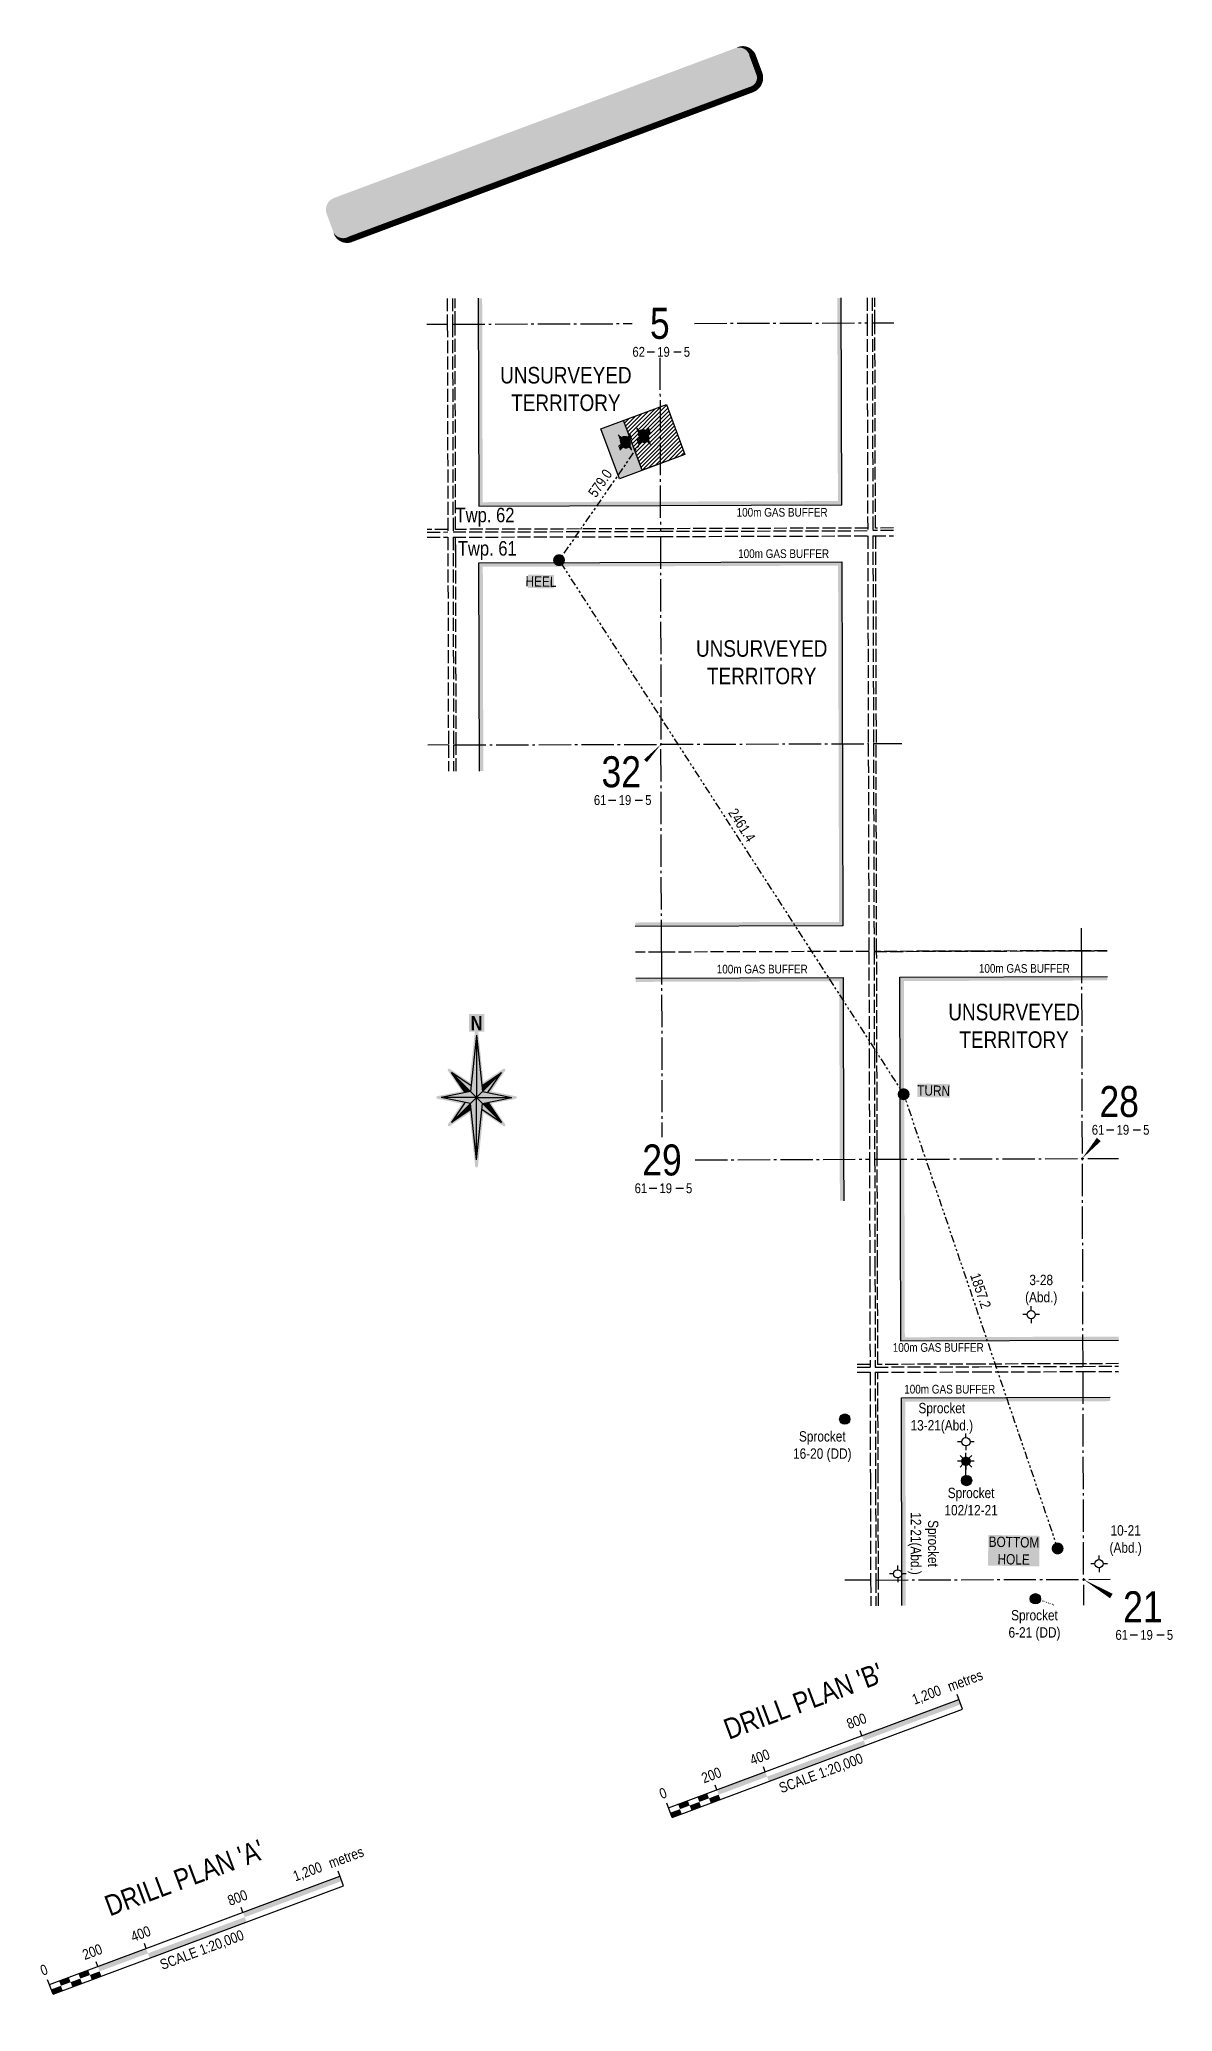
# Model space of a CAD drawing. Extents: x 508832 to 545988, y 6015023 to 6034705.
# Drawn here: x 528841 to 533227, y 6022462 to 6030094 of the extents above; entities that cross this region are included whole.
import ezdxf
from ezdxf.enums import TextEntityAlignment as Align

# ---------------------------------------------------------------- set-up
doc = ezdxf.new("R2010")
doc.units = 0
doc.header["$LTSCALE"] = 5
doc.header["$PDSIZE"] = 0.5
for name, pattern in [('foc-DOT', [1, 0.2, -0.8]), ('foc-DRILLPATH', [14.75, 6, -1.75, 1.75, -1.75, 1.75, -1.75]), ('foc-QUARTERLINE', [33, 25, -3, 2, -3]), ('foc-TRAV', [1.875, 1.25, -0.625]), ('foc-UNSURVEYED', [12.5, 10, -2.5])]:
    doc.linetypes.add(name, pattern=pattern)
for name, color, linetype in [('10', 1, 'Continuous'), ('9', 3, 'Continuous'), ('ABADATA-DRILL', 8, 'foc-DOT'), ('ABADATA-DRILL-T', 8, 'Continuous'), ('AS-TARGET-GAS', 182, 'Continuous'), ('AS-TARGET-GAS-H', 181, 'Continuous'), ('AS-UNDERLAY-H', 141, 'Continuous'), ('CG-NORTH', 7, 'Continuous'), ('D-TXT', 7, 'Continuous'), ('DETAIL-HZ-Existing', 8, 'foc-DOT'), ('DETAIL-T', 7, 'Continuous'), ('L-2', 7, 'Continuous'), ('L-BD', 7, 'Continuous'), ('L-MON', 1, 'Continuous'), ('L-QSEC', 8, 'foc-QUARTERLINE'), ('L-SECLBL', 7, 'Continuous'), ('L-UNS-T', 3, 'Continuous'), ('L-USEC', 7, 'foc-UNSURVEYED'), ('locations_3657e79d-6321-4', 7, 'Continuous'), ('P-PDRILLPATH', 12, 'foc-DRILLPATH'), ('P-PROPOSED', 10, 'Continuous'), ('P-PROPOSED-EXISTING-H', 59, 'Continuous'), ('P-PROPOSED-H', 21, 'Continuous'), ('P-TRAV', 4, 'foc-TRAV')]:
    doc.layers.add(name, color=color, linetype=linetype)
doc.styles.add('80', font='ARIALN.TTF', dxfattribs={"height": 10})
doc.styles.add('80CG', font='ARIALN.TTF', dxfattribs={"height": 10})
doc.styles.add('80L', font='ARIALN.TTF', dxfattribs={"height": 10})
doc.styles.add('BOLD', font='ARIALNB.TTF')
doc.styles.add('SIMPLEX', font='ARIALN.TTF')
doc.styles.get("Standard").update_dxf_attribs({"font": 'ARIALN.TTF'})

msp = doc.modelspace()

# ---------------------------------------------------------------- texts
at = {"color": 14, "char_height": 39.9785, "attachment_point": 5, "rotation": 358.9862925, "style": '80L', "bg_fill": 1, "box_fill_scale": 1.15, "bg_fill_color": 255, "bg_fill_transparency": 0}
for s, width, insert in [('\\pxqc;HEEL', 88.73139, (530782.275, 6027996.327)), ('TURN', 114.68877, (532302.402, 6026025.815)), ('BOTTOM\\PHOLE', 186.54003, (532612.741, 6024245.005))]:
    msp.add_mtext_dynamic_manual_height_columns(s, width=width, gutter_width=47.5, heights=[0], dxfattribs=dict(at, insert=insert))
at = {"layer": 'ABADATA-DRILL-T', "attachment_point": 1, "style": '80L'}
for s, width, gutter_width, insert, char_height in [('\\pxqc;3-28 (Abd.)', 114.80401, 187.601, (532661.422, 6025313.26), 39.97851), ('\\pxqc;Sprocket\\P13-21(Abd.)', 239.71024, 200.108, (532214.182, 6024817.352), 40), ('\\pxqc;Sprocket\\P102/12-21', 204.35634, 200, (532345.236, 6024488.96), 39.97851), ('\\pxqc;10-21\\P(Abd.)', 122.39181, 200.108, (532984.518, 6024343.961), 40), ('\\pxqc;Sprocket\\P6-21 (DD)', 238.47922, 50.027, (532573.513, 6024015.72), 40)]:
    msp.add_mtext_dynamic_manual_height_columns(s, width=width, gutter_width=gutter_width, heights=[0], dxfattribs=dict(at, insert=insert, char_height=char_height))
at = {"layer": 'ABADATA-DRILL-T', "insert": (532320.594, 6024393.072), "char_height": 40, "attachment_point": 1, "rotation": 270, "style": '80L'}
msp.add_mtext_dynamic_manual_height_columns('\\pxqc;Sprocket\\P12-21(Abd.)', width=239.71024, gutter_width=200.108, heights=[0], dxfattribs=at)
at = {"layer": 'AS-TARGET-GAS', "attachment_point": 1, "style": '80L'}
for width, gutter_width, insert, char_height in [(352.14033, 159.336, (531539.712, 6028280.968), 33.52643), (352.14905, 159.34, (531545.533, 6028120.911), 33.52726), (352.14826, 159.34, (531462.782, 6026513.038), 33.52718), (352.14905, 159.34, (532477.499, 6026515.674), 33.52726), (352.14905, 159.34, (532144.106, 6025048.689), 33.52726), (352.14826, 159.34, (532188.515, 6024887.262), 33.52718)]:
    msp.add_mtext_dynamic_manual_height_columns('\\pxt14;100m GAS BUFFER', width=width, gutter_width=gutter_width, heights=[0], dxfattribs=dict(at, insert=insert, char_height=char_height))
at = {"layer": 'D-TXT', "color": 3, "char_height": 55.9986, "attachment_point": 1, "style": '80L'}
for s, width, insert in [('Twp. 62', 235.24706, (530451.586, 6028281.756)), ('Twp. 61', 237.80814, (530460.364, 6028152.578))]:
    msp.add_mtext_dynamic_manual_height_columns(s, width=width, gutter_width=189.995, heights=[0], dxfattribs=dict(at, insert=insert))
at = {"layer": 'DETAIL-HZ-Existing', "insert": (531701.279, 6024707.901), "char_height": 40, "attachment_point": 1, "style": '80L'}
msp.add_mtext_dynamic_manual_height_columns('\\pxqc;Sprocket\\P16-20 (DD)', width=340.16316, gutter_width=50, heights=[0], dxfattribs=at)
at = {"layer": 'DETAIL-T', "color": 3, "attachment_point": 1, "rotation": 20.4646043, "style": '80CG'}
for s, insert, char_height, width in [("\\pxqc;DRILL PLAN 'B'", (531331.795, 6023532.308), 79.95701, 965.41059), ("\\pxqc;DRILL PLAN 'A'", (528935.375, 6022848.508), 79.95502, 965.38648)]:
    msp.add_mtext(s, dxfattribs=dict(at, insert=insert, char_height=char_height, width=width))
at = {"layer": 'L-BD', "linetype": 'Continuous', "style": '80L'}
for s, rotation, p in [('2461.4', 302.8374, (531560.262, 6027053.622)), ('1857.2', 288.7275, (532484.269, 6025251.344))]:
    msp.add_text(s, height=39.9785, rotation=rotation, dxfattribs=at).set_placement(p, align=Align.MIDDLE)
at = {"layer": 'L-UNS-T', "color": 3, "char_height": 63.96401, "attachment_point": 5, "style": '80L'}
for insert in [(530878.732, 6028741.086), (531636.746, 6027683.474), (532613.687, 6026276.265)]:
    msp.add_mtext_dynamic_manual_height_columns('\\pxqc;UNSURVEYED TERRITORY', width=505.64237, gutter_width=189.995, heights=[0], dxfattribs=dict(at, insert=insert))

# ---------------------------------------------------------------- blocks, each defined once
blk = doc.blocks.new('*U58')
at = {"color": 0}
for p, q in [((-150, 0), (-150, 15)), ((-150, 10), (150.2, 10)), ((-150, 0), (150.2, 0)), ((-100, 10), (-100, 15)), ((-50, 10), (-50, 15)), ((50, 10), (50, 15)), ((150.2, 0), (150.2, 15))]:
    blk.add_line(p, q, dxfattribs=at)
for points in [[(-150, 5), (-140, 5), (-150, 0), (-140, 0)], [(-140, 10), (-130, 10), (-140, 5), (-130, 5)], [(-130, 5), (-120, 5), (-130, 0), (-120, 0)], [(-120, 10), (-110, 10), (-120, 5), (-110, 5)], [(-110, 5), (-100, 5), (-110, 0), (-100, 0)], [(-100, 10), (-50, 10), (-100, 5), (-50, 5)], [(-50, 5), (50, 5), (-50, 0), (50, 0)], [(50, 10), (150.2, 10), (50, 5), (150.2, 5)]]:
    blk.add_solid(points, dxfattribs=at)
at = {"color": 0, "style": '80'}
blk.add_text('metres', height=10, dxfattribs=at).set_placement((162.2, 20), align=Align.CENTER)
at = {"color": 0, "char_height": 10, "style": '80'}
for s, insert, attachment_point in [('0', (-150, 30.2), 2), ('200', (-100, 30.2), 2), ('400', (-50, 30.2), 2), ('800', (50, 30.2), 2), ('1,200', (136.7, 30.2), 3), ('SCALE 1:20,000', (0.1, -5), 2)]:
    blk.add_mtext(s, dxfattribs=dict(at, insert=insert, attachment_point=attachment_point))
blk = doc.blocks.new('L-SECLBL')
at = {"layer": '9', "color": 7}
for p, q in [((-5.1, -27.8), (-12.3, -27.8)), ((20.7, -27.8), (13.5, -27.8))]:
    blk.add_line(p, q, dxfattribs=at)
at = {"layer": '10', "color": 2, "style": 'SIMPLEX'}
blk.add_attdef('SEC', text='', height=30, dxfattribs=at).set_placement((0, 0), align=Align.MIDDLE)
at = {"layer": '10', "color": 5, "style": '80L'}
blk.add_attdef('TWP', text='', height=9.5, dxfattribs=at).set_placement((-14.4, -27.4), align=Align.MIDDLE_RIGHT)
blk.add_attdef('RGE', text='', height=9.5, dxfattribs=at).set_placement((3.6, -27.4), align=Align.MIDDLE_CENTER)
blk.add_attdef('MER', text='', height=9.5, dxfattribs=at).set_placement((23.2, -27.4), align=Align.MIDDLE_LEFT)
blk = doc.blocks.new('Gabd')
for p, q in [((-0.81, 0), (-1.62, 0)), ((0, 0.81), (0, 1.62)), ((1.62, 0), (0.81, 0)), ((0, -0.81), (0, -1.62))]:
    blk.add_line(p, q)
blk.add_circle((0, 0), 0.8)
blk = doc.blocks.new('NORTH')
h = blk.add_hatch(color=141)
h.dxf.hatch_style = 1
edge = h.paths.add_edge_path()
edge.add_line((-2.5, 97.8), (-11.3, 97.8))
edge.add_line((-11.3, 97.8), (-11.3, 124.5))
edge.add_line((-11.3, 124.5), (11.4, 124.5))
edge.add_line((11.4, 124.5), (11.4, 97.8))
edge.add_line((11.4, 97.8), (2.5, 97.8))
edge.add_line((2.5, 97.8), (10.4, 22.8))
edge.add_line((10.4, 22.8), (39.9, 42.7))
edge.add_arc((41, 41), 2, -34, 124, ccw=False)
edge.add_line((42.7, 39.9), (22, 9.2))
edge.add_line((22, 9.2), (58.3, 2))
edge.add_arc((57.9, 0), 2, -78.6499, 78.6499, ccw=False)
edge.add_line((58.3, -2), (22, -9.2))
edge.add_line((22, -9.2), (42.7, -39.9))
edge.add_arc((41, -41), 2, -124, 34, ccw=False)
edge.add_line((39.9, -42.7), (10.4, -22.8))
edge.add_line((10.4, -22.8), (2, -102.6))
edge.add_arc((0, -102.4), 2, 186, 354, ccw=False)
edge.add_line((-2, -102.6), (-10.4, -22.8))
edge.add_line((-10.4, -22.8), (-39.9, -42.7))
edge.add_arc((-41, -41), 2, 146, 304, ccw=False)
edge.add_line((-42.7, -39.9), (-22, -9.2))
edge.add_line((-22, -9.2), (-58.3, -2))
edge.add_arc((-57.9, 0), 2, 101.3501, 258.6499, ccw=False)
edge.add_line((-58.3, 2), (-22, 9.2))
edge.add_line((-22, 9.2), (-42.7, 39.9))
edge.add_arc((-41, 41), 2, 56, 214, ccw=False)
edge.add_line((-39.9, 42.7), (-10.4, 22.8))
edge.add_line((-10.4, 22.8), (-2.5, 97.8))
at = {"linetype": 'Continuous'}
for points in [[(0, 92.8), (-8.8, 8.8), (0, 0)], [(-37.3, 37.3), (-17, 7.2), (-8.8, 8.8)], [(37.3, 37.3), (7.9, 17.5), (8.8, 8.8)], [(0, 0), (-52.8, 0), (-8.8, -8.8)], [(8.8, 8.8), (0, 0), (52.8, 0)], [(8.8, -8.8), (0, 0), (0, -92.8)], [(-7.9, -17.5), (-8.8, -8.8), (-37.3, -37.3)], [(17, -7.2), (8.8, -8.8), (37.3, -37.3)]]:
    blk.add_hatch(color=14, dxfattribs=at).paths.add_polyline_path(points)
at = {"color": 14, "linetype": 'Continuous'}
for p, q in [((0, 92.8), (-8.8, 8.8)), ((0, 92.8), (0, 0)), ((0, 92.8), (8.8, 8.8)), ((0, 0), (-37.3, 37.3)), ((-17, 7.2), (-37.3, 37.3)), ((-7.9, 17.5), (-37.3, 37.3)), ((0, 0), (37.3, 37.3)), ((7.9, 17.5), (37.3, 37.3)), ((17, 7.2), (37.3, 37.3)), ((-8.8, 8.8), (-52.8, 0)), ((0, 0), (-52.8, 0)), ((0, 0), (-37.3, -37.3)), ((0, 0), (37.3, -37.3)), ((0, -92.8), (0, 0)), ((0, 0), (52.8, 0)), ((8.8, 8.8), (52.8, 0)), ((-8.8, -8.8), (-52.8, 0)), ((-17, -7.2), (-37.3, -37.3)), ((-7.9, -17.5), (-37.3, -37.3)), ((0, -92.8), (-8.8, -8.8)), ((0, -92.8), (8.8, -8.8)), ((7.9, -17.5), (37.3, -37.3)), ((8.8, -8.8), (52.8, 0)), ((16.9, -7), (17, -7.2)), ((17, -7.2), (37.3, -37.3))]:
    blk.add_line(p, q, dxfattribs=at)
at = {"color": 14, "style": 'BOLD'}
blk.add_text('N', height=21.1, dxfattribs=at).set_placement((0, 110.6), align=Align.MIDDLE_CENTER)
blk = doc.blocks.new('*U62')
h = blk.add_hatch(color=255)
edge = h.paths.add_edge_path()
edge.add_line((-104, -11.5), (104, -11.5))
edge.add_arc((104, -5.5), 6, 270, 360)
edge.add_line((110, -5.5), (110, 4))
edge.add_arc((104, 4), 6, 0, 90)
edge.add_line((104, 10), (-104, 10))
edge.add_arc((-104, 4), 6, 90, 180)
edge.add_line((-110, 4), (-110, -5.5))
edge.add_arc((-104, -5.5), 6, 180, 270)
at = {"color": 14, "flags": 128}
blk.add_lwpolyline([(-104, -11.5, 3, 3, 0), (104, -11.5, 3, 3, 0.414214), (110, -5.5, 3, 3, 0), (110, 4, 3, 0, 0.414214), (104, 10, 0, 0, 0), (-104, 10, 0, 0, 0.414214), (-110, 4, 0, 0, 0), (-110, -5.5, 0, 3, 0.414214)], format="xyseb", close=True, dxfattribs=at)
at = {"color": 14, "lineweight": 30, "flags": 104}
blk.add_attdef('ENTER_TEXT', text='', height=10, dxfattribs=at).set_placement((0, 0), align=Align.MIDDLE_CENTER)
blk = doc.blocks.new('plbh')
at = {"layer": 'L-MON'}
h = blk.add_hatch(color=255, dxfattribs=at)
h.dxf.hatch_style = 1
edge = h.paths.add_edge_path()
edge.add_arc((0, 0), 1.16, 0, 360)
h = blk.add_hatch(color=256, dxfattribs=at)
h.dxf.hatch_style = 1
h.paths.add_polyline_path([(0.96, 0, 1), (-0.96, 0, 1)])
h.paths.add_polyline_path([(0.91, 0, 1), (-0.91, 0, 1)], flags=16)
h = blk.add_hatch(color=256, dxfattribs=at)
h.dxf.hatch_style = 1
h.paths.add_polyline_path([(0.45, 0, 1), (-0.45, 0, 1)])
h.paths.add_polyline_path([(0.4, 0, 1), (-0.4, 0, 1)], flags=16)
at = {"layer": 'L-MON', "color": 240}
for radius in [0.96, 0.91, 0.45, 0.4]:
    blk.add_circle((0, 0), radius, dxfattribs=at)
blk = doc.blocks.new('GAS')
h = blk.add_hatch(color=255)
h.dxf.hatch_style = 1
edge = h.paths.add_edge_path()
edge.add_arc((0, 0), 0.9, 0, 360)
for p, q in [((-0.81, 0), (-1.62, 0)), ((-0.57, 0.57), (-1.14, 1.14)), ((0, 0.81), (0, 1.62)), ((0.57, 0.57), (1.14, 1.14)), ((1.62, 0), (0.81, 0)), ((-0.57, -0.57), (-1.14, -1.14)), ((0, -0.81), (0, -1.62)), ((1.14, -1.14), (0.57, -0.57))]:
    blk.add_line(p, q)
blk.add_circle((0, 0), 0.8)
blk = doc.blocks.new('BH-Existing')
at = {"layer": 'DETAIL-HZ-Existing'}
h = blk.add_hatch(color=256, dxfattribs=at)
h.dxf.hatch_style = 1
edge = h.paths.add_edge_path()
edge.add_arc((0, 0), 0.5, 0, 360)
at = {"layer": 'AS-UNDERLAY-H'}
blk.add_circle((0, 0), 0.5, dxfattribs=at)
blk = doc.blocks.new('WC')
at = {"layer": 'L-MON'}
h = blk.add_hatch(color=255, dxfattribs=at)
h.dxf.hatch_style = 1
edge = h.paths.add_edge_path()
edge.add_arc((0, 0), 0.9, 0, 360)
at = {"layer": 'L-MON', "color": 240, "flags": 128}
for points in [[(-0.62, 0.5), (-1.23, 1.12)], [(0.52, 0.61), (1.13, 1.21)], [(-1.18, -1.18), (-0.56, -0.57)], [(1.16, -1.18), (0.56, -0.57)]]:
    blk.add_lwpolyline(points, dxfattribs=at)
at = {"layer": 'L-MON', "color": 240}
for radius in [0.8, 0.373]:
    blk.add_circle((0, 0), radius, dxfattribs=at)

# ---------------------------------------------------------------- hatches: boundary and pattern name
at = {"layer": 'AS-TARGET-GAS-H'}
h = msp.add_hatch(color=256, dxfattribs=at)
h.dxf.hatch_style = 1
h.paths.add_polyline_path([(530554.624, 6029092.539), (530556.569, 6028303.401), (531931.799, 6028307.757), (531929.584, 6029094.012), (531944.576, 6029094.054), (531946.834, 6028292.813), (530541.614, 6028288.362), (530539.632, 6029092.502)], flags=17)
h = msp.add_hatch(color=256, dxfattribs=at)
h.dxf.hatch_style = 1
h.paths.add_polyline_path([(531147.543, 6026676.624), (531147.543, 6026661.632), (531951.422, 6026664.211), (531947.454, 6028072.812), (530542.156, 6028068.361), (530544.14, 6027262.796), (530559.132, 6027262.796), (530557.185, 6028053.417), (531932.504, 6028057.772), (531936.388, 6026679.155)])
h = msp.add_hatch(color=256, dxfattribs=at)
h.dxf.hatch_style = 1
h.paths.add_polyline_path([(531939.429, 6025599.894), (531954.421, 6025599.894), (531953.97, 6025760.059), (531951.986, 6026464.325), (531149.157, 6026461.8), (531149.204, 6026446.808), (531937.036, 6026449.286), (531938.978, 6025760.017)])
h = msp.add_hatch(color=256, dxfattribs=at)
h.dxf.hatch_style = 1
h.paths.add_polyline_path([(533018.53, 6025059.168), (533018.53, 6025074.16), (532190.902, 6025071.473), (532187.017, 6026450.081), (532974.907, 6026452.607), (532974.862, 6026467.599), (532171.983, 6026465.024), (532175.953, 6025056.432)])
h = msp.add_hatch(color=256, dxfattribs=at)
h.dxf.hatch_style = 1
h.paths.add_polyline_path([(532985.395, 6024824.124), (532985.395, 6024839.116), (532177.676, 6024836.558), (532179.31, 6024032.872), (532194.298, 6024032.914), (532192.705, 6024821.614)])
at = {"layer": 'P-PROPOSED-EXISTING-H'}
h = msp.add_hatch(dxfattribs=at)
h.set_pattern_fill('ANSI31', color=256, scale=3.496428)
h.set_pattern_definition([(45, (19416.507, 11514.458), (-7.849704354, 7.849704354), [])])
h.paths.add_polyline_path([(531174.327, 6028426.733), (531102.342, 6028619.628), (531267.614, 6028681.304), (531339.599, 6028488.409)])
at = {"layer": 'P-PROPOSED-H'}
h = msp.add_hatch(color=256, dxfattribs=at)
h.dxf.hatch_style = 1
h.paths.add_polyline_path([(531102.342, 6028619.628), (531014.041, 6028586.676), (531086.011, 6028393.819), (531174.317, 6028426.758)])

# ---------------------------------------------------------------- linework, layer by layer
at = {"layer": 'ABADATA-DRILL', "linetype": 'Continuous', "flags": 128}
msp.add_lwpolyline([(532427.401, 6024591.61), (532427.401, 6024591.61), (532427.151, 6024591.609), (532425.491, 6024591.424), (532423.862, 6024591.309), (532422.212, 6024591.185), (532421.144, 6024590.562), (532420.746, 6024589.65), (532420.179, 6024588.619), (532420.162, 6024587.679), (532420.694, 6024587.16), (532420.924, 6024587.081), (532421.193, 6024587.492), (532421.67, 6024588.303), (532421.737, 6024589.593), (532421.241, 6024591.532), (532421.184, 6024593.832), (532421.672, 6024594.583), (532422.4, 6024595.485), (532422.498, 6024595.945), (532422.058, 6024596.104), (532421.998, 6024596.134), (532421.907, 6024596.514), (532421.947, 6024596.544), (532422.017, 6024596.374), (532422.057, 6024596.244), (532422.108, 6024596.014), (532422.159, 6024595.694), (532422.25, 6024595.325), (532422.361, 6024594.855), (532422.513, 6024594.296), (532422.745, 6024593.576), (532423.068, 6024592.657), (532423.451, 6024591.618), (532423.794, 6024590.549), (532424.067, 6024589.48), (532424.423, 6024587.311), (532424.689, 6024585.322), (532425.005, 6024583.403), (532425.23, 6024581.383), (532425.366, 6024579.534), (532425.501, 6024577.764), (532425.527, 6024575.784), (532425.443, 6024573.574), (532425.3, 6024571.234), (532425.207, 6024568.903), (532425.183, 6024566.583), (532425.13, 6024564.283), (532425.106, 6024562.033), (532425.173, 6024559.883), (532425.279, 6024557.773), (532425.498, 6024554.694), (532425.666, 6024551.724), (532425.765, 6024548.595), (532425.874, 6024545.485), (532426.003, 6024542.415), (532426.142, 6024539.346), (532426.28, 6024536.556), (532426.436, 6024534.677), (532426.601, 6024532.917), (532426.623, 6024532.137), (532426.595, 6024531.497), (532426.576, 6024531.047), (532426.557, 6024530.687), (532426.558, 6024530.237), (532426.65, 6024529.697), (532426.792, 6024529.088), (532426.944, 6024528.408), (532427.126, 6024527.739), (532427.357, 6024527.119), (532427.549, 6024526.53), (532427.721, 6024525.92), (532427.923, 6024525.291), (532428.085, 6024524.661), (532428.206, 6024524.032), (532428.38, 6024522.782), (532428.452, 6024522.172), (532428.543, 6024521.673), (532428.907, 6024520.274), (532429.008, 6024519.934), (532429.11, 6024519.444), (532429.627, 6024516.986)], dxfattribs=at)
at = {"layer": 'ABADATA-DRILL', "flags": 128}
msp.add_lwpolyline([(532767.146, 6024034.655), (532766.138, 6024035.114), (532763.344, 6024036.275), (532760.601, 6024037.327), (532757.878, 6024038.329), (532755.165, 6024039.341), (532752.432, 6024040.373), (532749.769, 6024041.325), (532747.286, 6024042.217), (532744.963, 6024043.07), (532742.811, 6024043.854), (532740.679, 6024044.627), (532738.627, 6024045.391), (532736.604, 6024046.155), (532732.7, 6024047.653), (532728.995, 6024049.052), (532725.411, 6024050.411), (532722.057, 6024051.741), (532718.863, 6024053.012), (532715.88, 6024054.193), (532713.227, 6024055.185), (532710.934, 6024055.988), (532709.002, 6024056.662), (532707.331, 6024057.207), (532705.909, 6024057.653), (532704.749, 6024057.939), (532703.838, 6024058.146), (532703.057, 6024058.334), (532702.427, 6024058.422), (532702.127, 6024058.461), (532700.806, 6024058.717), (532699.896, 6024058.895), (532699.145, 6024059.082), (532698.495, 6024059.28), (532697.914, 6024059.389), (532697.334, 6024059.407), (532696.654, 6024059.295), (532696.265, 6024059.164)], dxfattribs=at)
at = {"layer": 'AS-TARGET-GAS', "flags": 128}
for points in [[(530539.632, 6029092.502), (530541.614, 6028288.362), (531946.834, 6028292.813), (531944.576, 6029094.054)], [(530544.14, 6027262.796), (530542.156, 6028068.361), (531947.454, 6028072.812), (531951.422, 6026664.211), (531147.543, 6026661.632)], [(531149.157, 6026461.8), (531951.986, 6026464.325), (531953.97, 6025760.059), (531954.421, 6025599.894)], [(533018.53, 6025059.168), (532175.953, 6025056.432), (532171.983, 6026465.024), (532974.862, 6026467.599)], [(532179.31, 6024032.872), (532177.676, 6024836.558), (532985.395, 6024839.116)]]:
    msp.add_lwpolyline(points, dxfattribs=at)
at = {"layer": 'L-BD', "linetype": 'Continuous', "flags": 128}
msp.add_lwpolyline([(531246.664, 6027366.264, 0, 14.992, 0), (531186.931, 6027302.208, 0, 0, 0)], format="xyseb", dxfattribs=at)
at = {"layer": 'L-QSEC'}
for p, q in [((530339.986, 6028991.994), (530419.822, 6028992.246)), ((530439.931, 6028992.31), (531134.711, 6028994.511)), ((531376.369, 6028995.277), (532044.795, 6028997.395)), ((532064.904, 6028997.459), (532147.635, 6028997.721)), ((531242.713, 6028862.644), (531244.486, 6028190.643)), ((531244.54, 6028170.534), (531246.664, 6027366.264)), ((530443.948, 6027363.699), (531246.664, 6027366.264)), ((531246.664, 6027366.264), (532049.384, 6027368.829)), ((531248.789, 6026562.01), (531246.664, 6027366.264))]:
    msp.add_line(p, q, dxfattribs=at)
at = {"layer": 'L-QSEC', "flags": 128}
for points in [[(530423.839, 6027363.649), (530344.002, 6027363.396)], [(532069.493, 6027368.886), (532179.867, 6027369.238)], [(532874.617, 6026567.224), (532874.354, 6026655.035)], [(531248.789, 6026562.01), (531250.682, 6025845.549)], [(532874.617, 6026567.224), (532879.431, 6024958.771)], [(531379.193, 6025758.163), (532053.915, 6025760.34)], [(532074.022, 6025760.405), (533018.53, 6025763.452)], [(531251.172, 6025659.815), (531251.178, 6025657.803)], [(532879.491, 6024938.665), (532882.199, 6024035)], [(532058.505, 6024131.745), (531958.604, 6024131.419)], [(532078.611, 6024131.811), (532985.395, 6024134.774)]]:
    msp.add_lwpolyline(points, dxfattribs=at)
at = {"layer": 'L-SECLBL', "flags": 128}
for points in [[(532877.024, 6025762.996, 0, 19.984, 0), (532941.685, 6025836.806, 0, 0, 0)], [(532881.898, 6024134.436, 0, 19.984, 0), (532990.328, 6024069.9, 0, 0, 0)]]:
    msp.add_lwpolyline(points, format="xyseb", dxfattribs=at)
at = {"layer": 'L-USEC'}
for p, q in [((530419.577, 6029092.192), (530419.822, 6028992.247)), ((530439.686, 6029092.256), (530439.931, 6028992.31)), ((530449.981, 6028992.342), (530449.736, 6029092.288)), ((532044.522, 6029094.336), (532044.795, 6028997.395)), ((532064.631, 6029094.364), (532064.904, 6028997.459)), ((532074.954, 6028997.49), (532074.681, 6029094.378)), ((530419.822, 6028992.247), (530421.805, 6028188.036)), ((530439.931, 6028992.31), (530441.914, 6028188.099)), ((530451.94, 6028198.181), (530449.981, 6028992.342)), ((532044.795, 6028997.395), (532047.061, 6028193.183)), ((532064.904, 6028997.459), (532067.17, 6028193.226)), ((532077.192, 6028203.329), (532074.954, 6028997.49)), ((530421.78, 6028198.086), (530341.944, 6028197.834)), ((530341.969, 6028187.784), (530421.805, 6028188.036)), ((530342.019, 6028167.675), (530421.855, 6028167.927)), ((530421.855, 6028167.927), (530422.052, 6028088.09)), ((530421.855, 6028167.927), (530423.839, 6027363.649)), ((530441.914, 6028188.099), (531244.476, 6028190.643)), ((530441.964, 6028167.99), (531244.54, 6028170.534)), ((530441.964, 6028167.99), (530442.161, 6028088.154)), ((530441.964, 6028167.99), (530443.948, 6027363.699)), ((531244.46, 6028200.692), (530451.94, 6028198.181)), ((530452.211, 6028088.185), (530452.014, 6028168.022)), ((530453.998, 6027363.746), (530452.014, 6028168.022)), ((532047.033, 6028203.233), (531244.46, 6028200.692)), ((531244.476, 6028190.643), (532047.061, 6028193.183)), ((531244.54, 6028170.534), (532047.118, 6028173.074)), ((532047.118, 6028173.074), (532049.384, 6027368.829)), ((532147.007, 6028193.479), (532067.17, 6028193.226)), ((532067.227, 6028173.137), (532147.063, 6028173.39)), ((532067.227, 6028173.137), (532069.493, 6027368.886)), ((532146.978, 6028203.55), (532077.192, 6028203.329)), ((532077.282, 6028173.149), (532079.548, 6027368.914)), ((530423.839, 6027363.649), (530424.087, 6027262.796)), ((530443.945, 6027363.699), (530444.194, 6027262.796)), ((530454.246, 6027262.796), (530453.998, 6027363.746)), ((532049.384, 6027368.829), (532051.65, 6026564.585)), ((532069.49, 6027368.886), (532071.756, 6026564.642)), ((531248.789, 6026562.01), (531148.843, 6026561.69)), ((532051.65, 6026564.585), (531248.789, 6026562.01)), ((532473.18, 6026565.937), (532071.756, 6026564.65)), ((532071.756, 6026564.65), (532473.18, 6026565.937)), ((532071.756, 6026564.642), (532072.889, 6026162.519)), ((532874.617, 6026567.224), (532473.18, 6026565.937)), ((532473.18, 6026565.937), (532874.617, 6026567.224)), ((532974.563, 6026567.544), (532874.617, 6026567.224)), ((532874.617, 6026567.224), (532974.563, 6026567.544)), ((532072.889, 6026162.519), (532074.022, 6025760.397)), ((532053.915, 6025760.34), (532055.05, 6025358.213)), ((532074.022, 6025760.397), (532075.156, 6025358.27)), ((532085.208, 6025358.311), (532084.074, 6025760.437)), ((532055.05, 6025358.213), (532056.182, 6024956.097)), ((532075.156, 6025358.27), (532076.289, 6024956.162)), ((532086.313, 6024966.247), (532085.208, 6025358.311)), ((532056.154, 6024966.149), (532006.686, 6024965.988)), ((532056.154, 6024966.149), (532006.686, 6024965.988)), ((532006.686, 6024955.936), (532056.182, 6024956.097)), ((532006.686, 6024955.936), (532056.182, 6024956.097)), ((532076.289, 6024956.162), (532477.846, 6024957.466)), ((532477.824, 6024967.52), (532086.313, 6024966.247)), ((532879.4, 6024968.823), (532477.824, 6024967.52)), ((532477.846, 6024957.466), (532879.425, 6024958.771)), ((533018.53, 6024969.274), (532879.4, 6024968.823)), ((532879.425, 6024958.771), (533018.53, 6024959.222)), ((532006.686, 6024935.829), (532056.239, 6024935.99)), ((532006.686, 6024935.829), (532056.239, 6024935.99)), ((532006.686, 6024935.829), (532056.239, 6024935.99)), ((532056.239, 6024935.99), (532057.372, 6024533.868)), ((532076.345, 6024936.056), (532477.911, 6024937.36)), ((532076.345, 6024936.047), (532077.478, 6024533.925)), ((532087.53, 6024533.967), (532086.397, 6024936.088)), ((532477.911, 6024937.36), (532879.491, 6024938.665)), ((532879.491, 6024938.665), (533018.53, 6024939.116)), ((532057.372, 6024533.868), (532058.505, 6024131.745)), ((532077.478, 6024533.925), (532078.611, 6024131.802)), ((532088.663, 6024131.843), (532087.53, 6024533.967)), ((532058.505, 6024131.745), (532058.784, 6024032.532)), ((532078.611, 6024131.802), (532078.89, 6024032.589))]:
    msp.add_line(p, q, dxfattribs=at)
for points in [[(532081.809, 6026564.682), (532079.543, 6027368.925)], [(532051.65, 6026564.585), (532052.783, 6026162.463), (532053.915, 6025760.34)], [(532084.074, 6025760.437), (532082.942, 6026162.561), (532081.809, 6026564.682)], [(532088.942, 6024032.617), (532088.663, 6024131.843)]]:
    msp.add_lwpolyline(points, dxfattribs=at)
at = {"layer": 'locations_3657e79d-6321-4', "linetype": 'Continuous'}
msp.add_point((532429.635, 6024516.956), dxfattribs=at)
at = {"layer": 'P-PDRILLPATH', "flags": 128}
msp.add_lwpolyline([(531181.626, 6028554.634), (530852.252, 6028078.888), (532186.228, 6026011.929), (532782.205, 6024253.966)], dxfattribs=at)
at = {"layer": 'P-PROPOSED', "flags": 128}
for points in [[(531086.011, 6028393.819), (531014.041, 6028586.676), (531267.614, 6028681.304), (531339.599, 6028488.409)], [(531174.327, 6028426.733), (531102.342, 6028619.628), (531267.614, 6028681.304), (531339.599, 6028488.409)]]:
    msp.add_lwpolyline(points, close=True, dxfattribs=at)
at = {"layer": 'P-TRAV'}
msp.add_line((531174.327, 6028426.733), (531102.342, 6028619.628), dxfattribs=at)

# ---------------------------------------------------------------- block references
at = {"xscale": 7.995701400107452, "yscale": 7.995701400107452, "zscale": 7.995701400107452, "rotation": 20.46460432214684}
msp.add_blockref('*U62', (530787.965, 6029696.48), dxfattribs=at)
at = {"layer": 'ABADATA-DRILL-T'}
for name, p, xscale, yscale, zscale in [('Gabd', (532679.817, 6025158.961), 19.989254, 19.989254, 19.989254), ('Gabd', (532427.378, 6024667.048), 20, 20, 20), ('GAS', (532427.401, 6024591.61), 19.989254, 19.989254, 19.989254), ('Gabd', (532942.697, 6024194.966), 20, 20, 20), ('Gabd', (532163.279, 6024155.801), 20, 20, 20)]:
    msp.add_blockref(name, p, dxfattribs=dict(at, xscale=xscale, yscale=yscale, zscale=zscale))
at = {"layer": 'CG-NORTH', "xscale": 2.598602955034922, "yscale": 2.598602955034922, "zscale": 2.598602955034922}
msp.add_blockref('NORTH', (530532.868, 6025999.463), dxfattribs=at)
at = {"layer": 'DETAIL-HZ-Existing', "xscale": 40, "yscale": 40, "zscale": 40}
for p in [(531958.545, 6024754.475), (532429.627, 6024516.986), (532696.265, 6024059.164)]:
    msp.add_blockref('BH-Existing', p, dxfattribs=at)
at = {"layer": 'L-2', "rotation": 20.4646043222076}
for p, xscale, yscale, zscale in [((531851.747, 6023422.142), 3.997850700053729, 3.997850700053729, 3.997850700053729), ((529455.315, 6022738.345), 3.997750853729994, 3.997750853729994, 3.997750853729994)]:
    msp.add_blockref('*U58', p, dxfattribs=dict(at, xscale=xscale, yscale=yscale, zscale=zscale))
at = {"layer": 'L-MON', "color": 2, "linetype": 'Continuous', "xscale": 19.989254, "yscale": 19.989254, "zscale": 19.989254}
for p in [(531106.239, 6028542.247), (531107.958, 6028537.639), (531109.67, 6028533.03), (531111.394, 6028528.425)]:
    msp.add_blockref('WC', p, dxfattribs=at)
at = {"layer": 'L-MON', "xscale": 19.989254, "yscale": 19.989254, "zscale": 19.989254}
for p in [(531176.468, 6028568.455), (531178.188, 6028563.848), (531179.907, 6028559.241), (531181.626, 6028554.634), (531183.345, 6028550.027)]:
    msp.add_blockref('WC', p, dxfattribs=at)
at = {"layer": 'L-MON', "linetype": 'Continuous', "xscale": 19.989254, "yscale": 19.989254, "zscale": 19.989254}
for p in [(530852.252, 6028078.888), (532186.228, 6026011.929), (532782.205, 6024253.966)]:
    msp.add_blockref('plbh', p, dxfattribs=at)
at = {"layer": 'L-SECLBL', "color": 2}
for p, xscale, yscale, zscale, values in [((531242.364, 6028994.852), 3.9978508, 3.9978508, 3, {'SEC': '5', 'TWP': '62', 'RGE': '19', 'MER': '5'}), ((531093.062, 6027260.089), 3.9978508, 3.9978508, 3.9978508, {'SEC': '32', 'TWP': '61', 'RGE': '19', 'MER': '5'}), ((533020.607, 6025983.913), 3.999000000000001, 3.999000000000001, 3.999000000000001, {'SEC': '28', 'TWP': '61', 'RGE': '19', 'MER': '5'}), ((531250.914, 6025757.749), 3.999000000000001, 3.999000000000001, 3.999000000000001, {'SEC': '29', 'TWP': '61', 'RGE': '19', 'MER': '5'}), ((533112.246, 6024029.137), 4, 4, 4, {'SEC': '21', 'TWP': '61', 'RGE': '19', 'MER': '5'})]:
    msp.add_blockref('L-SECLBL', p, dxfattribs=dict(at, xscale=xscale, yscale=yscale, zscale=zscale)).add_auto_attribs(values)

msp.set_redraw_order([(e.dxf.handle, doc.entitydb.next_handle()) for e in msp.query("TEXT MTEXT ATTDEF DIMENSION ARC_DIMENSION")])  # texts and dimensions are drawn at this point

# ---------------------------------------------------------------- next in the draw order: texts
at = {"layer": 'L-BD', "linetype": 'Continuous', "insert": (530994.882, 6028388.337), "char_height": 39.9785, "width": 112.75412, "attachment_point": 2, "rotation": 55.3039, "style": '80L', "bg_fill": 3, "box_fill_scale": 1.15, "bg_fill_color": 256, "bg_fill_true_color": 256, "bg_fill_transparency": 0}
msp.add_mtext('579.0', dxfattribs=at)

doc.saveas('drawing.dxf')
